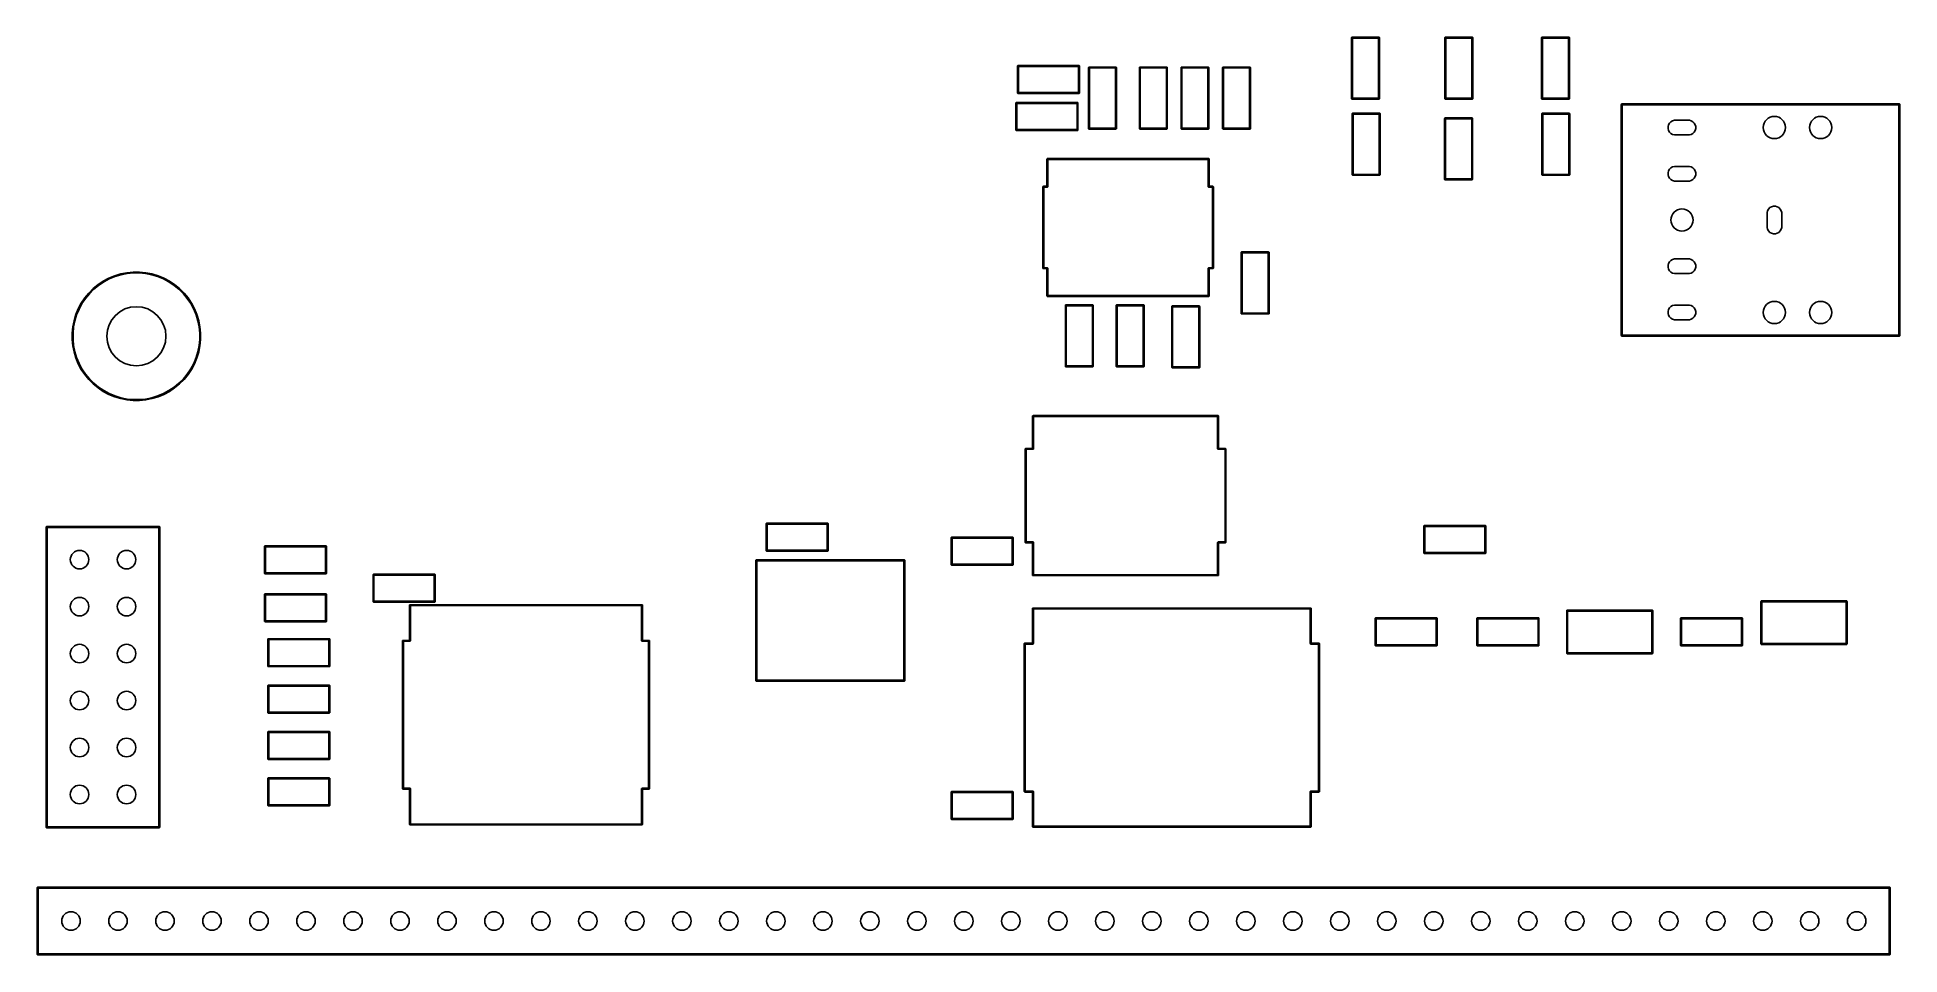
# Model space of a CAD drawing. Extents: x 2.37 to 6.33, y -6.49 to -4.54.
import ezdxf

# ---------------------------------------------------------------- set-up
doc = ezdxf.new("R2010")
doc.units = 0
doc.header["$MEASUREMENT"] = 0
doc.layers.add('BLACK', color=7, linetype='CONTINUOUS')

msp = doc.modelspace()

# ---------------------------------------------------------------- linework, layer by layer
at = {"layer": 'BLACK', "linetype": 'CONTINUOUS'}
for p, q in [((5.1657, -4.5369), (5.1658, -4.5365)), ((5.1657, -4.6668), (5.1657, -4.5369)), ((5.1658, -4.5365), (5.1663, -4.536)), ((5.1663, -4.536), (5.1667, -4.5359)), ((5.1667, -4.5359), (5.2242, -4.5359)), ((5.1677, -4.5379), (5.1677, -4.6658)), ((5.2232, -4.5379), (5.1677, -4.5379)), ((5.2232, -4.6658), (5.2232, -4.5379)), ((5.2242, -4.5359), (5.2246, -4.536)), ((5.2246, -4.536), (5.2251, -4.5365)), ((5.2251, -4.5365), (5.2252, -4.5369)), ((5.2252, -4.5369), (5.2252, -4.6668)), ((5.3646, -4.5365), (5.3652, -4.536)), ((5.3646, -4.5369), (5.3646, -4.5365)), ((5.3646, -4.6668), (5.3646, -4.5369)), ((5.3652, -4.536), (5.3655, -4.5359)), ((5.3655, -4.5359), (5.423, -4.5359)), ((5.3665, -4.5379), (5.3665, -4.6658)), ((5.422, -4.5379), (5.3665, -4.5379)), ((5.422, -4.6658), (5.422, -4.5379)), ((5.423, -4.5359), (5.4234, -4.536)), ((5.4234, -4.536), (5.4239, -4.5365)), ((5.4239, -4.5365), (5.424, -4.5369)), ((5.424, -4.5369), (5.424, -4.6668)), ((5.5703, -4.5365), (5.5709, -4.536)), ((5.5703, -4.5369), (5.5703, -4.5365)), ((5.5703, -4.6668), (5.5703, -4.5369)), ((5.5709, -4.536), (5.5712, -4.5359)), ((5.5712, -4.5359), (5.6287, -4.5359)), ((5.5722, -4.5379), (5.5722, -4.6658)), ((5.6277, -4.5379), (5.5722, -4.5379)), ((5.6277, -4.6658), (5.6277, -4.5379)), ((5.6287, -4.5359), (5.6291, -4.536)), ((5.6291, -4.536), (5.6296, -4.5365)), ((5.6296, -4.5365), (5.6297, -4.5369)), ((5.6297, -4.5369), (5.6297, -4.6668)), ((4.4552, -4.5972), (4.4553, -4.5969)), ((4.4552, -4.6547), (4.4552, -4.5972)), ((4.4553, -4.5969), (4.4558, -4.5963)), ((4.4558, -4.5963), (4.4562, -4.5963)), ((4.4562, -4.5963), (4.5861, -4.5963)), ((4.5861, -4.5963), (4.5865, -4.5963)), ((4.5865, -4.5963), (4.587, -4.5969)), ((4.587, -4.5969), (4.5871, -4.5972)), ((4.5871, -4.5972), (4.5871, -4.6547)), ((4.4572, -4.5982), (4.4572, -4.6537)), ((4.5851, -4.5982), (4.4572, -4.5982)), ((4.5851, -4.6537), (4.5851, -4.5982)), ((4.6061, -4.6004), (4.6062, -4.6)), ((4.6061, -4.7303), (4.6061, -4.6004)), ((4.6062, -4.6), (4.6067, -4.5995)), ((4.6067, -4.5995), (4.6071, -4.5994)), ((4.6071, -4.5994), (4.6646, -4.5994)), ((4.6081, -4.6014), (4.6081, -4.7293)), ((4.6636, -4.6014), (4.6081, -4.6014)), ((4.6636, -4.7293), (4.6636, -4.6014)), ((4.6646, -4.5994), (4.6649, -4.5995)), ((4.6649, -4.5995), (4.6655, -4.6)), ((4.6655, -4.6), (4.6656, -4.6004)), ((4.6656, -4.6004), (4.6656, -4.7303)), ((4.7144, -4.6), (4.715, -4.5995)), ((4.7144, -4.6004), (4.7144, -4.6)), ((4.7144, -4.7303), (4.7144, -4.6004)), ((4.715, -4.5995), (4.7154, -4.5994)), ((4.7154, -4.5994), (4.7728, -4.5994)), ((4.7163, -4.6014), (4.7163, -4.7293)), ((4.7719, -4.6014), (4.7163, -4.6014)), ((4.7719, -4.7293), (4.7719, -4.6014)), ((4.7728, -4.5994), (4.7732, -4.5995)), ((4.7732, -4.5995), (4.7737, -4.6)), ((4.7737, -4.6), (4.7738, -4.6004)), ((4.7738, -4.6004), (4.7738, -4.7303)), ((4.803, -4.6), (4.8036, -4.5995)), ((4.803, -4.6004), (4.803, -4.6)), ((4.803, -4.7303), (4.803, -4.6004)), ((4.8036, -4.5995), (4.8039, -4.5994)), ((4.8039, -4.5994), (4.8614, -4.5994)), ((4.8049, -4.6014), (4.8049, -4.7293)), ((4.8604, -4.6014), (4.8049, -4.6014)), ((4.8604, -4.7293), (4.8604, -4.6014)), ((4.8614, -4.5994), (4.8618, -4.5995)), ((4.8618, -4.5995), (4.8623, -4.6)), ((4.8623, -4.6), (4.8624, -4.6004)), ((4.8624, -4.6004), (4.8624, -4.7303)), ((4.8915, -4.6004), (4.8916, -4.6)), ((4.8915, -4.7303), (4.8915, -4.6004)), ((4.8916, -4.6), (4.8921, -4.5995)), ((4.8921, -4.5995), (4.8925, -4.5994)), ((4.8925, -4.5994), (4.95, -4.5994)), ((4.8935, -4.6014), (4.8935, -4.7293)), ((4.949, -4.6014), (4.8935, -4.6014)), ((4.949, -4.7293), (4.949, -4.6014)), ((4.95, -4.5994), (4.9504, -4.5995)), ((4.9504, -4.5995), (4.9509, -4.6)), ((4.9509, -4.6), (4.951, -4.6004)), ((4.951, -4.6004), (4.951, -4.7303)), ((4.4518, -4.6756), (4.4524, -4.6751)), ((4.4518, -4.676), (4.4518, -4.6756)), ((4.4518, -4.7335), (4.4518, -4.676)), ((4.4524, -4.6751), (4.4528, -4.675)), ((4.4528, -4.675), (4.5827, -4.675)), ((4.4553, -4.6551), (4.4552, -4.6547)), ((4.4558, -4.6556), (4.4553, -4.6551)), ((4.4562, -4.6557), (4.4558, -4.6556)), ((4.5861, -4.6557), (4.4562, -4.6557)), ((4.4572, -4.6537), (4.5851, -4.6537)), ((4.5827, -4.675), (4.5831, -4.6751)), ((4.5831, -4.6751), (4.5836, -4.6756)), ((4.5836, -4.6756), (4.5837, -4.676)), ((4.5837, -4.676), (4.5837, -4.7335)), ((4.5865, -4.6556), (4.5861, -4.6557)), ((4.587, -4.6551), (4.5865, -4.6556)), ((4.5871, -4.6547), (4.587, -4.6551)), ((5.1658, -4.6672), (5.1657, -4.6668)), ((5.1663, -4.6677), (5.1658, -4.6672)), ((5.1667, -4.6678), (5.1663, -4.6677)), ((5.2242, -4.6678), (5.1667, -4.6678)), ((5.1677, -4.6658), (5.2232, -4.6658)), ((5.2246, -4.6677), (5.2242, -4.6678)), ((5.2251, -4.6672), (5.2246, -4.6677)), ((5.2252, -4.6668), (5.2251, -4.6672)), ((5.3646, -4.6672), (5.3646, -4.6668)), ((5.3652, -4.6677), (5.3646, -4.6672)), ((5.3655, -4.6678), (5.3652, -4.6677)), ((5.423, -4.6678), (5.3655, -4.6678)), ((5.3665, -4.6658), (5.422, -4.6658)), ((5.4234, -4.6677), (5.423, -4.6678)), ((5.4239, -4.6672), (5.4234, -4.6677)), ((5.424, -4.6668), (5.4239, -4.6672)), ((5.5703, -4.6672), (5.5703, -4.6668)), ((5.5709, -4.6677), (5.5703, -4.6672)), ((5.5712, -4.6678), (5.5709, -4.6677)), ((5.6287, -4.6678), (5.5712, -4.6678)), ((5.5722, -4.6658), (5.6277, -4.6658)), ((5.6291, -4.6677), (5.6287, -4.6678)), ((5.6296, -4.6672), (5.6291, -4.6677)), ((5.6297, -4.6668), (5.6296, -4.6672)), ((4.4537, -4.677), (4.4537, -4.7325)), ((4.5817, -4.677), (4.4537, -4.677)), ((4.5817, -4.7325), (4.5817, -4.677)), ((5.1671, -4.6988), (5.1672, -4.6984)), ((5.1671, -4.8287), (5.1671, -4.6988)), ((5.1672, -4.6984), (5.1677, -4.6979)), ((5.1677, -4.6979), (5.1681, -4.6978)), ((5.1681, -4.6978), (5.2256, -4.6978)), ((5.1691, -4.6998), (5.1691, -4.8278)), ((5.2246, -4.6998), (5.1691, -4.6998)), ((5.2246, -4.8278), (5.2246, -4.6998)), ((5.2256, -4.6978), (5.226, -4.6979)), ((5.226, -4.6979), (5.2265, -4.6984)), ((5.2265, -4.6984), (5.2266, -4.6988)), ((5.2266, -4.6988), (5.2266, -4.8287)), ((5.364, -4.7087), (5.3641, -4.7083)), ((5.364, -4.8386), (5.364, -4.7087)), ((5.3641, -4.7083), (5.3646, -4.7078)), ((5.3646, -4.7078), (5.365, -4.7077)), ((5.365, -4.7077), (5.4224, -4.7077)), ((5.3659, -4.7096), (5.3659, -4.8376)), ((5.4215, -4.7096), (5.3659, -4.7096)), ((5.4215, -4.8376), (5.4215, -4.7096)), ((5.4224, -4.7077), (5.4228, -4.7078)), ((5.4228, -4.7078), (5.4234, -4.7083)), ((5.4234, -4.7083), (5.4234, -4.7087)), ((5.4234, -4.7087), (5.4234, -4.8386)), ((5.5707, -4.6984), (5.5713, -4.6979)), ((5.5707, -4.6988), (5.5707, -4.6984)), ((5.5707, -4.8287), (5.5707, -4.6988)), ((5.5713, -4.6979), (5.5717, -4.6978)), ((5.5717, -4.6978), (5.6291, -4.6978)), ((5.5726, -4.6998), (5.5726, -4.8278)), ((5.6281, -4.6998), (5.5726, -4.6998)), ((5.6281, -4.8278), (5.6281, -4.6998)), ((5.6291, -4.6978), (5.6295, -4.6979)), ((5.6295, -4.6979), (5.63, -4.6984)), ((5.63, -4.6984), (5.6301, -4.6988)), ((5.6301, -4.6988), (5.6301, -4.8287)), ((5.7399, -4.6789), (5.74, -4.6786)), ((5.7399, -5.1711), (5.7399, -4.6789)), ((5.74, -4.6786), (5.7405, -4.678)), ((5.7405, -4.678), (5.7409, -4.678)), ((5.7409, -4.678), (6.3315, -4.678)), ((5.7419, -4.6799), (5.7419, -5.1701)), ((6.3305, -4.6799), (5.7419, -4.6799)), ((5.8426, -4.7186), (5.8455, -4.7157)), ((5.8455, -4.7157), (5.8491, -4.7136)), ((5.8491, -4.7136), (5.853, -4.7125)), ((5.853, -4.7125), (5.8551, -4.7124)), ((5.8551, -4.7124), (5.8826, -4.7124)), ((5.8826, -4.7124), (5.8847, -4.7125)), ((5.8847, -4.7125), (5.8887, -4.7136)), ((5.8887, -4.7136), (5.8922, -4.7157)), ((5.8922, -4.7157), (5.8951, -4.7186)), ((6.3305, -5.1701), (6.3305, -4.6799)), ((6.3315, -4.678), (6.3318, -4.678)), ((6.3318, -4.678), (6.3324, -4.6786)), ((6.3324, -4.6786), (6.3324, -4.6789)), ((6.3324, -4.6789), (6.3324, -5.1711)), ((4.4518, -4.7338), (4.4518, -4.7335)), ((4.4524, -4.7344), (4.4518, -4.7338)), ((4.4528, -4.7344), (4.4524, -4.7344)), ((4.5827, -4.7344), (4.4528, -4.7344)), ((4.4537, -4.7325), (4.5817, -4.7325)), ((4.5831, -4.7344), (4.5827, -4.7344)), ((4.5836, -4.7338), (4.5831, -4.7344)), ((4.5837, -4.7335), (4.5836, -4.7338)), ((4.6062, -4.7307), (4.6061, -4.7303)), ((4.6067, -4.7312), (4.6062, -4.7307)), ((4.6071, -4.7313), (4.6067, -4.7312)), ((4.6646, -4.7313), (4.6071, -4.7313)), ((4.6081, -4.7293), (4.6636, -4.7293)), ((4.6649, -4.7312), (4.6646, -4.7313)), ((4.6655, -4.7307), (4.6649, -4.7312)), ((4.6656, -4.7303), (4.6655, -4.7307)), ((4.7144, -4.7307), (4.7144, -4.7303)), ((4.715, -4.7312), (4.7144, -4.7307)), ((4.7154, -4.7313), (4.715, -4.7312)), ((4.7728, -4.7313), (4.7154, -4.7313)), ((4.7163, -4.7293), (4.7719, -4.7293)), ((4.7732, -4.7312), (4.7728, -4.7313)), ((4.7737, -4.7307), (4.7732, -4.7312)), ((4.7738, -4.7303), (4.7737, -4.7307)), ((4.803, -4.7307), (4.803, -4.7303)), ((4.8036, -4.7312), (4.803, -4.7307)), ((4.8039, -4.7313), (4.8036, -4.7312)), ((4.8614, -4.7313), (4.8039, -4.7313)), ((4.8049, -4.7293), (4.8604, -4.7293)), ((4.8618, -4.7312), (4.8614, -4.7313)), ((4.8623, -4.7307), (4.8618, -4.7312)), ((4.8624, -4.7303), (4.8623, -4.7307)), ((4.8916, -4.7307), (4.8915, -4.7303)), ((4.8921, -4.7312), (4.8916, -4.7307)), ((4.8925, -4.7313), (4.8921, -4.7312)), ((4.95, -4.7313), (4.8925, -4.7313)), ((4.8935, -4.7293), (4.949, -4.7293)), ((4.9504, -4.7312), (4.95, -4.7313)), ((4.9509, -4.7307), (4.9504, -4.7312)), ((4.951, -4.7303), (4.9509, -4.7307)), ((5.8395, -4.7261), (5.8405, -4.7221)), ((5.8395, -4.7302), (5.8395, -4.7261)), ((5.8405, -4.7342), (5.8395, -4.7302)), ((5.8405, -4.7221), (5.8426, -4.7186)), ((5.8426, -4.7377), (5.8405, -4.7342)), ((5.8455, -4.7406), (5.8426, -4.7377)), ((5.8491, -4.7427), (5.8455, -4.7406)), ((5.853, -4.7438), (5.8491, -4.7427)), ((5.8551, -4.7439), (5.853, -4.7438)), ((5.8826, -4.7439), (5.8551, -4.7439)), ((5.8847, -4.7438), (5.8826, -4.7439)), ((5.8887, -4.7427), (5.8847, -4.7438)), ((5.8922, -4.7406), (5.8887, -4.7427)), ((5.8951, -4.7377), (5.8922, -4.7406)), ((5.8951, -4.7186), (5.8972, -4.7221)), ((5.8972, -4.7342), (5.8951, -4.7377)), ((5.8972, -4.7221), (5.8983, -4.7261)), ((5.8983, -4.7302), (5.8972, -4.7342)), ((5.8983, -4.7261), (5.8983, -4.7302)), ((4.5178, -4.7953), (4.5179, -4.7949)), ((4.5178, -4.8533), (4.5178, -4.7953)), ((4.5179, -4.7949), (4.5184, -4.7944)), ((4.5184, -4.7944), (4.5188, -4.7943)), ((4.5188, -4.7943), (4.8621, -4.7943)), ((4.8621, -4.7943), (4.8625, -4.7944)), ((4.8625, -4.7944), (4.863, -4.7949)), ((4.863, -4.7949), (4.8631, -4.7953)), ((4.8631, -4.7953), (4.8631, -4.8533)), ((4.5198, -4.7963), (4.5198, -4.8543)), ((4.8611, -4.7963), (4.5198, -4.7963)), ((4.8611, -4.8543), (4.8611, -4.7963)), ((5.1672, -4.8291), (5.1671, -4.8287)), ((5.1677, -4.8296), (5.1672, -4.8291)), ((5.1681, -4.8297), (5.1677, -4.8296)), ((5.2256, -4.8297), (5.1681, -4.8297)), ((5.1691, -4.8278), (5.2246, -4.8278)), ((5.226, -4.8296), (5.2256, -4.8297)), ((5.2265, -4.8291), (5.226, -4.8296)), ((5.2266, -4.8287), (5.2265, -4.8291)), ((5.5707, -4.8291), (5.5707, -4.8287)), ((5.5713, -4.8296), (5.5707, -4.8291)), ((5.5717, -4.8297), (5.5713, -4.8296)), ((5.6291, -4.8297), (5.5717, -4.8297)), ((5.5726, -4.8278), (5.6281, -4.8278)), ((5.6295, -4.8296), (5.6291, -4.8297)), ((5.63, -4.8291), (5.6295, -4.8296)), ((5.6301, -4.8287), (5.63, -4.8291)), ((5.8395, -4.8245), (5.8405, -4.8205)), ((5.8395, -4.8286), (5.8395, -4.8245)), ((5.8405, -4.8326), (5.8395, -4.8286)), ((5.8405, -4.8205), (5.8426, -4.817)), ((5.8426, -4.8362), (5.8405, -4.8326)), ((5.8426, -4.817), (5.8455, -4.8141)), ((5.8455, -4.8141), (5.8491, -4.812)), ((5.8491, -4.812), (5.853, -4.811)), ((5.853, -4.811), (5.8551, -4.8108)), ((5.8551, -4.8108), (5.8826, -4.8108)), ((5.8826, -4.8108), (5.8847, -4.811)), ((5.8847, -4.811), (5.8887, -4.812)), ((5.8887, -4.812), (5.8922, -4.8141)), ((5.8922, -4.8141), (5.8951, -4.817)), ((5.8951, -4.817), (5.8972, -4.8205)), ((5.8972, -4.8326), (5.8951, -4.8362)), ((5.8972, -4.8205), (5.8983, -4.8245)), ((5.8983, -4.8286), (5.8972, -4.8326)), ((5.8983, -4.8245), (5.8983, -4.8286)), ((4.5092, -4.854), (4.5098, -4.8534)), ((4.5092, -4.8543), (4.5092, -4.854)), ((4.5092, -5.0276), (4.5092, -4.8543)), ((4.5098, -4.8534), (4.5101, -4.8533)), ((4.5101, -4.8533), (4.5178, -4.8533)), ((4.5188, -4.8553), (4.5111, -4.8553)), ((4.5111, -4.8553), (4.5111, -5.0266)), ((4.5192, -4.8552), (4.5188, -4.8553)), ((4.5197, -4.8547), (4.5192, -4.8552)), ((4.5198, -4.8543), (4.5197, -4.8547)), ((4.8612, -4.8547), (4.8611, -4.8543)), ((4.8617, -4.8552), (4.8612, -4.8547)), ((4.8621, -4.8553), (4.8617, -4.8552)), ((4.8698, -4.8553), (4.8621, -4.8553)), ((4.8631, -4.8533), (4.8708, -4.8533)), ((4.8698, -5.0266), (4.8698, -4.8553)), ((4.8708, -4.8533), (4.8711, -4.8534)), ((4.8711, -4.8534), (4.8717, -4.854)), ((4.8717, -4.854), (4.8718, -4.8543)), ((4.8718, -4.8543), (4.8718, -5.0276)), ((5.3641, -4.839), (5.364, -4.8386)), ((5.3646, -4.8395), (5.3641, -4.839)), ((5.365, -4.8396), (5.3646, -4.8395)), ((5.4224, -4.8396), (5.365, -4.8396)), ((5.3659, -4.8376), (5.4215, -4.8376)), ((5.4228, -4.8395), (5.4224, -4.8396)), ((5.4234, -4.839), (5.4228, -4.8395)), ((5.4234, -4.8386), (5.4234, -4.839)), ((5.8455, -4.8391), (5.8426, -4.8362)), ((5.8491, -4.8411), (5.8455, -4.8391)), ((5.853, -4.8422), (5.8491, -4.8411)), ((5.8551, -4.8423), (5.853, -4.8422)), ((5.8826, -4.8423), (5.8551, -4.8423)), ((5.8847, -4.8422), (5.8826, -4.8423)), ((5.8887, -4.8411), (5.8847, -4.8422)), ((5.8922, -4.8391), (5.8887, -4.8411)), ((5.8951, -4.8362), (5.8922, -4.8391)), ((6.05, -4.9112), (6.0501, -4.9092)), ((6.05, -4.9388), (6.05, -4.9112)), ((6.0501, -4.9092), (6.0512, -4.9052)), ((6.0512, -4.9052), (6.0532, -4.9016)), ((6.0532, -4.9016), (6.0561, -4.8987)), ((6.0561, -4.8987), (6.0597, -4.8967)), ((6.0597, -4.8967), (6.0637, -4.8956)), ((6.0637, -4.8956), (6.0678, -4.8956)), ((6.0678, -4.8956), (6.0717, -4.8967)), ((6.0717, -4.8967), (6.0753, -4.8987)), ((6.0753, -4.8987), (6.0782, -4.9016)), ((6.0782, -4.9016), (6.0803, -4.9052)), ((6.0803, -4.9052), (6.0813, -4.9092)), ((6.0813, -4.9092), (6.0815, -4.9112)), ((6.0815, -4.9112), (6.0815, -4.9388)), ((6.0501, -4.9408), (6.05, -4.9388)), ((6.0512, -4.9448), (6.0501, -4.9408)), ((6.0532, -4.9484), (6.0512, -4.9448)), ((6.0561, -4.9513), (6.0532, -4.9484)), ((6.0597, -4.9533), (6.0561, -4.9513)), ((6.0637, -4.9544), (6.0597, -4.9533)), ((6.0717, -4.9533), (6.0678, -4.9544)), ((6.0753, -4.9513), (6.0717, -4.9533)), ((6.0782, -4.9484), (6.0753, -4.9513)), ((6.0803, -4.9448), (6.0782, -4.9484)), ((6.0813, -4.9408), (6.0803, -4.9448)), ((6.0815, -4.9388), (6.0813, -4.9408)), ((4.9309, -4.9941), (4.931, -4.9937)), ((4.931, -4.9937), (4.9315, -4.9932)), ((4.9315, -4.9932), (4.9319, -4.9931)), ((4.9319, -4.9931), (4.9894, -4.9931)), ((4.9894, -4.9931), (4.9897, -4.9932)), ((4.9897, -4.9932), (4.9903, -4.9937)), ((4.9903, -4.9937), (4.9904, -4.9941)), ((6.0678, -4.9544), (6.0637, -4.9544)), ((4.5092, -5.0279), (4.5092, -5.0276)), ((4.5098, -5.0285), (4.5092, -5.0279)), ((4.5101, -5.0285), (4.5098, -5.0285)), ((4.5178, -5.0285), (4.5101, -5.0285)), ((4.5111, -5.0266), (4.5188, -5.0266)), ((4.5178, -5.0866), (4.5178, -5.0285)), ((4.5188, -5.0266), (4.5192, -5.0266)), ((4.5192, -5.0266), (4.5197, -5.0272)), ((4.5197, -5.0272), (4.5198, -5.0276)), ((4.5198, -5.0276), (4.5198, -5.0856)), ((4.8611, -5.0276), (4.8612, -5.0272)), ((4.8611, -5.0856), (4.8611, -5.0276)), ((4.8612, -5.0272), (4.8617, -5.0266)), ((4.8617, -5.0266), (4.8621, -5.0266)), ((4.8621, -5.0266), (4.8698, -5.0266)), ((4.8708, -5.0285), (4.8631, -5.0285)), ((4.8631, -5.0285), (4.8631, -5.0866)), ((4.8711, -5.0285), (4.8708, -5.0285)), ((4.8717, -5.0279), (4.8711, -5.0285)), ((4.8718, -5.0276), (4.8717, -5.0279)), ((4.9309, -5.124), (4.9309, -4.9941)), ((4.9329, -4.9951), (4.9329, -5.123)), ((4.9884, -4.9951), (4.9329, -4.9951)), ((4.9884, -5.123), (4.9884, -4.9951)), ((4.9904, -4.9941), (4.9904, -5.124)), ((5.8395, -5.0214), (5.8405, -5.0174)), ((5.8395, -5.0255), (5.8395, -5.0214)), ((5.8405, -5.0295), (5.8395, -5.0255)), ((5.8405, -5.0174), (5.8426, -5.0138)), ((5.8426, -5.033), (5.8405, -5.0295)), ((5.8426, -5.0138), (5.8455, -5.0109)), ((5.8455, -5.0359), (5.8426, -5.033)), ((5.8455, -5.0109), (5.8491, -5.0089)), ((5.8491, -5.0089), (5.853, -5.0078)), ((5.853, -5.0078), (5.8551, -5.0077)), ((5.8551, -5.0077), (5.8826, -5.0077)), ((5.8826, -5.0077), (5.8847, -5.0078)), ((5.8847, -5.0078), (5.8887, -5.0089)), ((5.8887, -5.0089), (5.8922, -5.0109)), ((5.8922, -5.0109), (5.8951, -5.0138)), ((5.8951, -5.033), (5.8922, -5.0359)), ((5.8951, -5.0138), (5.8972, -5.0174)), ((5.8972, -5.0295), (5.8951, -5.033)), ((5.8972, -5.0174), (5.8983, -5.0214)), ((5.8983, -5.0255), (5.8972, -5.0295)), ((5.8983, -5.0214), (5.8983, -5.0255)), ((2.4786, -5.0806), (2.4881, -5.0711)), ((2.4893, -5.0725), (2.48, -5.0819)), ((2.4881, -5.0711), (2.4985, -5.0626)), ((2.4996, -5.0641), (2.4893, -5.0725)), ((2.4985, -5.0626), (2.5097, -5.0552)), ((2.5106, -5.0567), (2.4996, -5.0641)), ((2.5097, -5.0552), (2.5215, -5.0488)), ((2.5223, -5.0505), (2.5106, -5.0567)), ((2.5215, -5.0488), (2.5339, -5.0437)), ((2.5345, -5.0454), (2.5223, -5.0505)), ((2.5339, -5.0437), (2.5468, -5.0398)), ((2.5472, -5.0416), (2.5345, -5.0454)), ((2.5468, -5.0398), (2.5599, -5.0372)), ((2.5602, -5.039), (2.5472, -5.0416)), ((2.5599, -5.0372), (2.5733, -5.0359)), ((2.5734, -5.0377), (2.5602, -5.039)), ((2.5733, -5.0359), (2.5867, -5.0359)), ((2.5866, -5.0377), (2.5734, -5.0377)), ((2.5998, -5.039), (2.5866, -5.0377)), ((2.5867, -5.0359), (2.6001, -5.0372)), ((2.6128, -5.0416), (2.5998, -5.039)), ((2.6001, -5.0372), (2.6132, -5.0398)), ((2.6255, -5.0454), (2.6128, -5.0416)), ((2.6132, -5.0398), (2.6261, -5.0437)), ((2.6377, -5.0505), (2.6255, -5.0454)), ((2.6261, -5.0437), (2.6385, -5.0488)), ((2.6494, -5.0567), (2.6377, -5.0505)), ((2.6385, -5.0488), (2.6503, -5.0552)), ((2.6604, -5.0641), (2.6494, -5.0567)), ((2.6503, -5.0552), (2.6615, -5.0626)), ((2.6707, -5.0725), (2.6604, -5.0641)), ((2.6615, -5.0626), (2.6719, -5.0711)), ((2.68, -5.0819), (2.6707, -5.0725)), ((2.6719, -5.0711), (2.6814, -5.0806)), ((5.8491, -5.038), (5.8455, -5.0359)), ((5.853, -5.039), (5.8491, -5.038)), ((5.8551, -5.0392), (5.853, -5.039)), ((5.8826, -5.0392), (5.8551, -5.0392)), ((5.8847, -5.039), (5.8826, -5.0392)), ((5.8887, -5.038), (5.8847, -5.039)), ((5.8922, -5.0359), (5.8887, -5.038)), ((2.4563, -5.114), (2.4627, -5.1022)), ((2.4642, -5.1031), (2.458, -5.1148)), ((2.4627, -5.1022), (2.4701, -5.091)), ((2.4716, -5.0921), (2.4642, -5.1031)), ((2.4701, -5.091), (2.4786, -5.0806)), ((2.48, -5.0819), (2.4716, -5.0921)), ((2.6884, -5.0921), (2.68, -5.0819)), ((2.6814, -5.0806), (2.6899, -5.091)), ((2.6958, -5.1031), (2.6884, -5.0921)), ((2.6899, -5.091), (2.6973, -5.1022)), ((2.702, -5.1148), (2.6958, -5.1031)), ((2.6973, -5.1022), (2.7037, -5.114)), ((4.5179, -5.087), (4.5178, -5.0866)), ((4.5184, -5.0875), (4.5179, -5.087)), ((4.5188, -5.0876), (4.5184, -5.0875)), ((4.8621, -5.0876), (4.5188, -5.0876)), ((4.5198, -5.0856), (4.8611, -5.0856)), ((4.5569, -5.1068), (4.557, -5.1064)), ((4.5569, -5.2367), (4.5569, -5.1068)), ((4.557, -5.1064), (4.5575, -5.1059)), ((4.5575, -5.1059), (4.5579, -5.1058)), ((4.5579, -5.1058), (4.6154, -5.1058)), ((4.5589, -5.1078), (4.5589, -5.2357)), ((4.6144, -5.1078), (4.5589, -5.1078)), ((4.6144, -5.2357), (4.6144, -5.1078)), ((4.6154, -5.1058), (4.6157, -5.1059)), ((4.6157, -5.1059), (4.6163, -5.1064)), ((4.6163, -5.1064), (4.6163, -5.1068)), ((4.6163, -5.1068), (4.6163, -5.2367)), ((4.6652, -5.1064), (4.6658, -5.1059)), ((4.6652, -5.1068), (4.6652, -5.1064)), ((4.6652, -5.2367), (4.6652, -5.1068)), ((4.6658, -5.1059), (4.6661, -5.1058)), ((4.6661, -5.1058), (4.7236, -5.1058)), ((4.6671, -5.1078), (4.6671, -5.2357)), ((4.7226, -5.1078), (4.6671, -5.1078)), ((4.7226, -5.2357), (4.7226, -5.1078)), ((4.7236, -5.1058), (4.724, -5.1059)), ((4.724, -5.1059), (4.7245, -5.1064)), ((4.7245, -5.1064), (4.7246, -5.1068)), ((4.7246, -5.1068), (4.7246, -5.2367)), ((4.7833, -5.1084), (4.7839, -5.1079)), ((4.7833, -5.1088), (4.7833, -5.1084)), ((4.7833, -5.2387), (4.7833, -5.1088)), ((4.7839, -5.1079), (4.7843, -5.1078)), ((4.7843, -5.1078), (4.8417, -5.1078)), ((4.7852, -5.1097), (4.7852, -5.2377)), ((4.8407, -5.1097), (4.7852, -5.1097)), ((4.8407, -5.2377), (4.8407, -5.1097)), ((4.8417, -5.1078), (4.8421, -5.1079)), ((4.8421, -5.1079), (4.8426, -5.1084)), ((4.8426, -5.1084), (4.8427, -5.1088)), ((4.8427, -5.1088), (4.8427, -5.2387)), ((4.8625, -5.0875), (4.8621, -5.0876)), ((4.863, -5.087), (4.8625, -5.0875)), ((4.8631, -5.0866), (4.863, -5.087)), ((5.8405, -5.1158), (5.8426, -5.1123)), ((5.8426, -5.1123), (5.8455, -5.1094)), ((5.8455, -5.1094), (5.8491, -5.1073)), ((5.8491, -5.1073), (5.853, -5.1062)), ((5.853, -5.1062), (5.8551, -5.1061)), ((5.8551, -5.1061), (5.8826, -5.1061)), ((5.8826, -5.1061), (5.8847, -5.1062)), ((5.8847, -5.1062), (5.8887, -5.1073)), ((5.8887, -5.1073), (5.8922, -5.1094)), ((5.8922, -5.1094), (5.8951, -5.1123)), ((5.8951, -5.1123), (5.8972, -5.1158)), ((2.4447, -5.1524), (2.4473, -5.1393)), ((2.449, -5.1397), (2.4465, -5.1527)), ((2.4473, -5.1393), (2.4512, -5.1264)), ((2.4529, -5.127), (2.449, -5.1397)), ((2.4512, -5.1264), (2.4563, -5.114)), ((2.458, -5.1148), (2.4529, -5.127)), ((2.7071, -5.127), (2.702, -5.1148)), ((2.7037, -5.114), (2.7088, -5.1264)), ((2.711, -5.1397), (2.7071, -5.127)), ((2.7088, -5.1264), (2.7127, -5.1393)), ((2.7135, -5.1527), (2.711, -5.1397)), ((2.7127, -5.1393), (2.7153, -5.1524)), ((4.931, -5.1244), (4.9309, -5.124)), ((4.9315, -5.1249), (4.931, -5.1244)), ((4.9319, -5.125), (4.9315, -5.1249)), ((4.9894, -5.125), (4.9319, -5.125)), ((4.9329, -5.123), (4.9884, -5.123)), ((4.9897, -5.1249), (4.9894, -5.125)), ((4.9903, -5.1244), (4.9897, -5.1249)), ((4.9904, -5.124), (4.9903, -5.1244)), ((5.8395, -5.1198), (5.8405, -5.1158)), ((5.8395, -5.1239), (5.8395, -5.1198)), ((5.8405, -5.1279), (5.8395, -5.1239)), ((5.8426, -5.1314), (5.8405, -5.1279)), ((5.8455, -5.1343), (5.8426, -5.1314)), ((5.8491, -5.1364), (5.8455, -5.1343)), ((5.853, -5.1375), (5.8491, -5.1364)), ((5.8551, -5.1376), (5.853, -5.1375)), ((5.8826, -5.1376), (5.8551, -5.1376)), ((5.8847, -5.1375), (5.8826, -5.1376)), ((5.8887, -5.1364), (5.8847, -5.1375)), ((5.8922, -5.1343), (5.8887, -5.1364)), ((5.8951, -5.1314), (5.8922, -5.1343)), ((5.8972, -5.1279), (5.8951, -5.1314)), ((5.8972, -5.1158), (5.8983, -5.1198)), ((5.8983, -5.1239), (5.8972, -5.1279)), ((5.8983, -5.1198), (5.8983, -5.1239)), ((2.4434, -5.1658), (2.4447, -5.1524)), ((2.4434, -5.1659), (2.4434, -5.1658)), ((2.4434, -5.1792), (2.4434, -5.1659)), ((2.4447, -5.1926), (2.4434, -5.1792)), ((2.4465, -5.1527), (2.4452, -5.1659)), ((2.4452, -5.1659), (2.4452, -5.1791)), ((2.4452, -5.1791), (2.4465, -5.1923)), ((2.7148, -5.1659), (2.7135, -5.1527)), ((2.7135, -5.1923), (2.7148, -5.1791)), ((2.7148, -5.1791), (2.7148, -5.1659)), ((2.7153, -5.1524), (2.7166, -5.1658)), ((2.7166, -5.1792), (2.7153, -5.1926)), ((2.7166, -5.1658), (2.7166, -5.1792)), ((5.74, -5.1714), (5.7399, -5.1711)), ((5.7405, -5.172), (5.74, -5.1714)), ((5.7409, -5.172), (5.7405, -5.172)), ((6.3315, -5.172), (5.7409, -5.172)), ((5.7419, -5.1701), (6.3305, -5.1701)), ((6.3318, -5.172), (6.3315, -5.172)), ((6.3324, -5.1714), (6.3318, -5.172)), ((6.3324, -5.1711), (6.3324, -5.1714)), ((2.4473, -5.2058), (2.4447, -5.1926)), ((2.4465, -5.1923), (2.449, -5.2053)), ((2.4512, -5.2186), (2.4473, -5.2058)), ((2.449, -5.2053), (2.4529, -5.218)), ((2.4563, -5.231), (2.4512, -5.2186)), ((2.4529, -5.218), (2.458, -5.2302)), ((2.4627, -5.2429), (2.4563, -5.231)), ((2.458, -5.2302), (2.4642, -5.2419)), ((2.6958, -5.2419), (2.702, -5.2302)), ((2.7037, -5.231), (2.6973, -5.2429)), ((2.702, -5.2302), (2.7071, -5.218)), ((2.7088, -5.2186), (2.7037, -5.231)), ((2.7071, -5.218), (2.711, -5.2053)), ((2.7127, -5.2058), (2.7088, -5.2186)), ((2.711, -5.2053), (2.7135, -5.1923)), ((2.7153, -5.1926), (2.7127, -5.2058)), ((2.4701, -5.254), (2.4627, -5.2429)), ((2.4642, -5.2419), (2.4716, -5.2529)), ((2.4786, -5.2644), (2.4701, -5.254)), ((2.4716, -5.2529), (2.48, -5.2632)), ((2.4881, -5.2739), (2.4786, -5.2644)), ((2.48, -5.2632), (2.4893, -5.2726)), ((2.6707, -5.2726), (2.68, -5.2632)), ((2.6814, -5.2644), (2.6719, -5.2739)), ((2.68, -5.2632), (2.6884, -5.2529)), ((2.6899, -5.254), (2.6814, -5.2644)), ((2.6884, -5.2529), (2.6958, -5.2419)), ((2.6973, -5.2429), (2.6899, -5.254)), ((4.557, -5.2371), (4.5569, -5.2367)), ((4.5575, -5.2376), (4.557, -5.2371)), ((4.5579, -5.2377), (4.5575, -5.2376)), ((4.6154, -5.2377), (4.5579, -5.2377)), ((4.5589, -5.2357), (4.6144, -5.2357)), ((4.6157, -5.2376), (4.6154, -5.2377)), ((4.6163, -5.2371), (4.6157, -5.2376)), ((4.6163, -5.2367), (4.6163, -5.2371)), ((4.6652, -5.2371), (4.6652, -5.2367)), ((4.6658, -5.2376), (4.6652, -5.2371)), ((4.6661, -5.2377), (4.6658, -5.2376)), ((4.7236, -5.2377), (4.6661, -5.2377)), ((4.6671, -5.2357), (4.7226, -5.2357)), ((4.724, -5.2376), (4.7236, -5.2377)), ((4.7245, -5.2371), (4.724, -5.2376)), ((4.7246, -5.2367), (4.7245, -5.2371)), ((4.7833, -5.2391), (4.7833, -5.2387)), ((4.7839, -5.2396), (4.7833, -5.2391)), ((4.7843, -5.2397), (4.7839, -5.2396)), ((4.8417, -5.2397), (4.7843, -5.2397)), ((4.7852, -5.2377), (4.8407, -5.2377)), ((4.8421, -5.2396), (4.8417, -5.2397)), ((4.8426, -5.2391), (4.8421, -5.2396)), ((4.8427, -5.2387), (4.8426, -5.2391)), ((2.4985, -5.2824), (2.4881, -5.2739)), ((2.4893, -5.2726), (2.4996, -5.281)), ((2.5097, -5.2899), (2.4985, -5.2824)), ((2.4996, -5.281), (2.5106, -5.2883)), ((2.5215, -5.2962), (2.5097, -5.2899)), ((2.5106, -5.2883), (2.5223, -5.2946)), ((2.5339, -5.3013), (2.5215, -5.2962)), ((2.5223, -5.2946), (2.5345, -5.2996)), ((2.5468, -5.3052), (2.5339, -5.3013)), ((2.5345, -5.2996), (2.5472, -5.3035)), ((2.5599, -5.3078), (2.5468, -5.3052)), ((2.5472, -5.3035), (2.5602, -5.3061)), ((2.5733, -5.3092), (2.5599, -5.3078)), ((2.5602, -5.3061), (2.5734, -5.3074)), ((2.5867, -5.3092), (2.5733, -5.3092)), ((2.5734, -5.3074), (2.5866, -5.3074)), ((2.5866, -5.3074), (2.5998, -5.3061)), ((2.6001, -5.3078), (2.5867, -5.3092)), ((2.5998, -5.3061), (2.6128, -5.3035)), ((2.6132, -5.3052), (2.6001, -5.3078)), ((2.6128, -5.3035), (2.6255, -5.2996)), ((2.6261, -5.3013), (2.6132, -5.3052)), ((2.6255, -5.2996), (2.6377, -5.2946)), ((2.6385, -5.2962), (2.6261, -5.3013)), ((2.6377, -5.2946), (2.6494, -5.2883)), ((2.6503, -5.2899), (2.6385, -5.2962)), ((2.6494, -5.2883), (2.6604, -5.281)), ((2.6615, -5.2824), (2.6503, -5.2899)), ((2.6604, -5.281), (2.6707, -5.2726)), ((2.6719, -5.2739), (2.6615, -5.2824)), ((4.4872, -5.3425), (4.4873, -5.3421)), ((4.4872, -5.4112), (4.4872, -5.3425)), ((4.4873, -5.3421), (4.4878, -5.3416)), ((4.4878, -5.3416), (4.4882, -5.3415)), ((4.4882, -5.3415), (4.8819, -5.3415)), ((4.4892, -5.3435), (4.4892, -5.4122)), ((4.8809, -5.3435), (4.4892, -5.3435)), ((4.8809, -5.4122), (4.8809, -5.3435)), ((4.8819, -5.3415), (4.8823, -5.3416)), ((4.8823, -5.3416), (4.8828, -5.3421)), ((4.8828, -5.3421), (4.8829, -5.3425)), ((4.8829, -5.3425), (4.8829, -5.4112)), ((4.4715, -5.4118), (4.4721, -5.4113)), ((4.4715, -5.4122), (4.4715, -5.4118)), ((4.4715, -5.6114), (4.4715, -5.4122)), ((4.4721, -5.4113), (4.4724, -5.4112)), ((4.4724, -5.4112), (4.4872, -5.4112)), ((4.4882, -5.4132), (4.4734, -5.4132)), ((4.4734, -5.4132), (4.4734, -5.6104)), ((4.4886, -5.4131), (4.4882, -5.4132)), ((4.4891, -5.4126), (4.4886, -5.4131)), ((4.4892, -5.4122), (4.4891, -5.4126)), ((4.881, -5.4126), (4.8809, -5.4122)), ((4.8815, -5.4131), (4.881, -5.4126)), ((4.8819, -5.4132), (4.8815, -5.4131)), ((4.8967, -5.4132), (4.8819, -5.4132)), ((4.8829, -5.4112), (4.8976, -5.4112)), ((4.8967, -5.6104), (4.8967, -5.4132)), ((4.8976, -5.4112), (4.898, -5.4113)), ((4.898, -5.4113), (4.8985, -5.4118)), ((4.8985, -5.4118), (4.8986, -5.4122)), ((4.8986, -5.4122), (4.8986, -5.6114)), ((2.388, -5.5783), (2.3881, -5.578)), ((2.388, -6.2177), (2.388, -5.5783)), ((2.3881, -5.578), (2.3886, -5.5774)), ((2.3886, -5.5774), (2.389, -5.5774)), ((2.389, -5.5774), (2.6287, -5.5774)), ((2.39, -5.5793), (2.39, -6.2167)), ((2.6278, -5.5793), (2.39, -5.5793)), ((2.6278, -6.2167), (2.6278, -5.5793)), ((2.6287, -5.5774), (2.6291, -5.5774)), ((2.6291, -5.5774), (2.6296, -5.578)), ((2.6296, -5.578), (2.6297, -5.5783)), ((2.6297, -5.5783), (2.6297, -6.2177)), ((3.9203, -5.5717), (3.9204, -5.5713)), ((3.9203, -5.6291), (3.9203, -5.5717)), ((3.9204, -5.5713), (3.9209, -5.5707)), ((3.9209, -5.5707), (3.9213, -5.5707)), ((3.9213, -5.5707), (4.0512, -5.5707)), ((3.9222, -5.5726), (3.9222, -5.6281)), ((4.0502, -5.5726), (3.9222, -5.5726)), ((4.0502, -5.6281), (4.0502, -5.5726)), ((4.0512, -5.5707), (4.0516, -5.5707)), ((4.0516, -5.5707), (4.0521, -5.5713)), ((4.0521, -5.5713), (4.0522, -5.5717)), ((4.0522, -5.5717), (4.0522, -5.6291)), ((5.3196, -5.5763), (5.3197, -5.5759)), ((5.3196, -5.6338), (5.3196, -5.5763)), ((5.3197, -5.5759), (5.3202, -5.5754)), ((5.3202, -5.5754), (5.3206, -5.5753)), ((5.3206, -5.5753), (5.4505, -5.5753)), ((5.3216, -5.5773), (5.3216, -5.6328)), ((5.4495, -5.5773), (5.3216, -5.5773)), ((5.4495, -5.6328), (5.4495, -5.5773)), ((5.4505, -5.5753), (5.4509, -5.5754)), ((5.4509, -5.5754), (5.4514, -5.5759)), ((5.4514, -5.5759), (5.4515, -5.5763)), ((5.4515, -5.5763), (5.4515, -5.6338)), ((2.8529, -5.6193), (2.8535, -5.6188)), ((2.8529, -5.6197), (2.8529, -5.6193)), ((2.8529, -5.6772), (2.8529, -5.6197)), ((2.8535, -5.6188), (2.8538, -5.6187)), ((2.8538, -5.6187), (2.9838, -5.6187)), ((2.8548, -5.6207), (2.8548, -5.6762)), ((2.9828, -5.6207), (2.8548, -5.6207)), ((2.9828, -5.6762), (2.9828, -5.6207)), ((2.9838, -5.6187), (2.9841, -5.6188)), ((2.9841, -5.6188), (2.9847, -5.6193)), ((2.9847, -5.6193), (2.9847, -5.6197)), ((2.9847, -5.6197), (2.9847, -5.6772)), ((4.314, -5.6012), (4.3141, -5.6008)), ((4.314, -5.6587), (4.314, -5.6012)), ((4.3141, -5.6008), (4.3146, -5.6003)), ((4.3146, -5.6003), (4.315, -5.6002)), ((4.315, -5.6002), (4.4449, -5.6002)), ((4.3159, -5.6022), (4.3159, -5.6577)), ((4.4439, -5.6022), (4.3159, -5.6022)), ((4.4439, -5.6577), (4.4439, -5.6022)), ((4.4449, -5.6002), (4.4453, -5.6003)), ((4.4453, -5.6003), (4.4458, -5.6008)), ((4.4458, -5.6008), (4.4459, -5.6012)), ((4.4459, -5.6012), (4.4459, -5.6587)), ((4.4715, -5.6118), (4.4715, -5.6114)), ((4.4721, -5.6123), (4.4715, -5.6118)), ((4.4724, -5.6124), (4.4721, -5.6123)), ((4.4872, -5.6124), (4.4724, -5.6124)), ((4.4734, -5.6104), (4.4882, -5.6104)), ((4.4872, -5.6811), (4.4872, -5.6124)), ((4.4882, -5.6104), (4.4886, -5.6105)), ((4.4886, -5.6105), (4.4891, -5.611)), ((4.4891, -5.611), (4.4892, -5.6114)), ((4.4892, -5.6114), (4.4892, -5.6801)), ((4.8809, -5.6114), (4.881, -5.611)), ((4.8809, -5.6801), (4.8809, -5.6114)), ((4.881, -5.611), (4.8815, -5.6105)), ((4.8815, -5.6105), (4.8819, -5.6104)), ((4.8819, -5.6104), (4.8967, -5.6104)), ((4.8976, -5.6124), (4.8829, -5.6124)), ((4.8829, -5.6124), (4.8829, -5.6811)), ((4.898, -5.6123), (4.8976, -5.6124)), ((4.8985, -5.6118), (4.898, -5.6123)), ((4.8986, -5.6114), (4.8985, -5.6118)), ((3.8982, -5.6496), (3.8983, -5.6492)), ((3.8982, -5.9055), (3.8982, -5.6496)), ((3.8983, -5.6492), (3.8988, -5.6487)), ((3.8988, -5.6487), (3.8992, -5.6486)), ((3.8992, -5.6486), (4.2142, -5.6486)), ((3.9002, -5.6506), (3.9002, -5.9045)), ((4.2132, -5.6506), (3.9002, -5.6506)), ((3.9204, -5.6295), (3.9203, -5.6291)), ((3.9209, -5.63), (3.9204, -5.6295)), ((3.9213, -5.6301), (3.9209, -5.63)), ((4.0512, -5.6301), (3.9213, -5.6301)), ((3.9222, -5.6281), (4.0502, -5.6281)), ((4.0516, -5.63), (4.0512, -5.6301)), ((4.0521, -5.6295), (4.0516, -5.63)), ((4.0522, -5.6291), (4.0521, -5.6295)), ((4.2132, -5.9045), (4.2132, -5.6506)), ((4.2142, -5.6486), (4.2145, -5.6487)), ((4.2145, -5.6487), (4.2151, -5.6492)), ((4.2151, -5.6492), (4.2152, -5.6496)), ((4.2152, -5.6496), (4.2152, -5.9055)), ((4.3141, -5.659), (4.314, -5.6587)), ((4.3146, -5.6596), (4.3141, -5.659)), ((4.315, -5.6596), (4.3146, -5.6596)), ((4.4449, -5.6596), (4.315, -5.6596)), ((4.3159, -5.6577), (4.4439, -5.6577)), ((4.4453, -5.6596), (4.4449, -5.6596)), ((4.4458, -5.659), (4.4453, -5.6596)), ((4.4459, -5.6587), (4.4458, -5.659)), ((5.3197, -5.6342), (5.3196, -5.6338)), ((5.3202, -5.6347), (5.3197, -5.6342)), ((5.3206, -5.6348), (5.3202, -5.6347)), ((5.4505, -5.6348), (5.3206, -5.6348)), ((5.3216, -5.6328), (5.4495, -5.6328)), ((5.4509, -5.6347), (5.4505, -5.6348)), ((5.4514, -5.6342), (5.4509, -5.6347)), ((5.4515, -5.6338), (5.4514, -5.6342)), ((2.8529, -5.6775), (2.8529, -5.6772)), ((2.8535, -5.6781), (2.8529, -5.6775)), ((2.8538, -5.6781), (2.8535, -5.6781)), ((2.9838, -5.6781), (2.8538, -5.6781)), ((2.8548, -5.6762), (2.9828, -5.6762)), ((2.9841, -5.6781), (2.9838, -5.6781)), ((2.9847, -5.6775), (2.9841, -5.6781)), ((2.9847, -5.6772), (2.9847, -5.6775)), ((3.0837, -5.6795), (3.0843, -5.679)), ((3.0837, -5.6799), (3.0837, -5.6795)), ((3.0837, -5.7374), (3.0837, -5.6799)), ((3.0843, -5.679), (3.0846, -5.6789)), ((3.0846, -5.6789), (3.2146, -5.6789)), ((3.0856, -5.6809), (3.0856, -5.7364)), ((3.2136, -5.6809), (3.0856, -5.6809)), ((3.2136, -5.7364), (3.2136, -5.6809)), ((3.2146, -5.6789), (3.2149, -5.679)), ((3.2149, -5.679), (3.2155, -5.6795)), ((3.2155, -5.6795), (3.2156, -5.6799)), ((3.2156, -5.6799), (3.2156, -5.7374)), ((4.4873, -5.6815), (4.4872, -5.6811)), ((4.4878, -5.682), (4.4873, -5.6815)), ((4.4882, -5.6821), (4.4878, -5.682)), ((4.8819, -5.6821), (4.4882, -5.6821)), ((4.4892, -5.6801), (4.8809, -5.6801)), ((4.8823, -5.682), (4.8819, -5.6821)), ((4.8828, -5.6815), (4.8823, -5.682)), ((4.8829, -5.6811), (4.8828, -5.6815)), ((2.8529, -5.7213), (2.8535, -5.7207)), ((2.8529, -5.7217), (2.8529, -5.7213)), ((2.8529, -5.7791), (2.8529, -5.7217)), ((2.8535, -5.7207), (2.8538, -5.7207)), ((2.8538, -5.7207), (2.9838, -5.7207)), ((2.8548, -5.7226), (2.8548, -5.7781)), ((2.9828, -5.7226), (2.8548, -5.7226)), ((2.9828, -5.7781), (2.9828, -5.7226)), ((2.9838, -5.7207), (2.9841, -5.7207)), ((2.9841, -5.7207), (2.9847, -5.7213)), ((2.9847, -5.7213), (2.9847, -5.7217)), ((2.9847, -5.7217), (2.9847, -5.7791)), ((3.0837, -5.7378), (3.0837, -5.7374)), ((3.0843, -5.7383), (3.0837, -5.7378)), ((3.0846, -5.7384), (3.0843, -5.7383)), ((3.2146, -5.7384), (3.0846, -5.7384)), ((3.0856, -5.7364), (3.2136, -5.7364)), ((3.1614, -5.7449), (3.1615, -5.7445)), ((3.1614, -5.8199), (3.1614, -5.7449)), ((3.1615, -5.7445), (3.162, -5.744)), ((3.162, -5.744), (3.1624, -5.7439)), ((3.1624, -5.7439), (3.6561, -5.7439)), ((3.1634, -5.7459), (3.1634, -5.8209)), ((3.6551, -5.7459), (3.1634, -5.7459)), ((3.2149, -5.7383), (3.2146, -5.7384)), ((3.2155, -5.7378), (3.2149, -5.7383)), ((3.2156, -5.7374), (3.2155, -5.7378)), ((3.6551, -5.8209), (3.6551, -5.7459)), ((3.6561, -5.7439), (3.6565, -5.744)), ((3.6565, -5.744), (3.657, -5.7445)), ((3.657, -5.7445), (3.6571, -5.7449)), ((3.6571, -5.7449), (3.6571, -5.8199)), ((6.0371, -5.7369), (6.0372, -5.7366)), ((6.0371, -5.8275), (6.0371, -5.7369)), ((6.0372, -5.7366), (6.0377, -5.736)), ((6.0377, -5.736), (6.0381, -5.7359)), ((6.0381, -5.7359), (6.2192, -5.7359)), ((6.0391, -5.7379), (6.0391, -5.8265)), ((6.2182, -5.7379), (6.0391, -5.7379)), ((6.2182, -5.8265), (6.2182, -5.7379)), ((6.2192, -5.7359), (6.2196, -5.736)), ((6.2196, -5.736), (6.2201, -5.7366)), ((6.2201, -5.7366), (6.2202, -5.7369)), ((6.2202, -5.7369), (6.2202, -5.8275)), ((2.8529, -5.7795), (2.8529, -5.7791)), ((2.8535, -5.78), (2.8529, -5.7795)), ((2.8538, -5.7801), (2.8535, -5.78)), ((2.9838, -5.7801), (2.8538, -5.7801)), ((2.8548, -5.7781), (2.9828, -5.7781)), ((2.9841, -5.78), (2.9838, -5.7801)), ((2.9847, -5.7795), (2.9841, -5.78)), ((2.9847, -5.7791), (2.9847, -5.7795)), ((4.4868, -5.752), (4.4869, -5.7516)), ((4.4868, -5.8258), (4.4868, -5.752)), ((4.4869, -5.7516), (4.4874, -5.7511)), ((4.4874, -5.7511), (4.4878, -5.751)), ((4.4878, -5.751), (5.0791, -5.751)), ((4.4888, -5.753), (4.4888, -5.8268)), ((5.0781, -5.753), (4.4888, -5.753)), ((5.0781, -5.8268), (5.0781, -5.753)), ((5.0791, -5.751), (5.0795, -5.7511)), ((5.0795, -5.7511), (5.08, -5.7516)), ((5.08, -5.7516), (5.0801, -5.752)), ((5.0801, -5.752), (5.0801, -5.8258)), ((5.2162, -5.7732), (5.2163, -5.7728)), ((5.2162, -5.8306), (5.2162, -5.7732)), ((5.2163, -5.7728), (5.2168, -5.7722)), ((5.2168, -5.7722), (5.2172, -5.7722)), ((5.2172, -5.7722), (5.3471, -5.7722)), ((5.2182, -5.7741), (5.2182, -5.8296)), ((5.3462, -5.7741), (5.2182, -5.7741)), ((5.3462, -5.8296), (5.3462, -5.7741)), ((5.3471, -5.7722), (5.3475, -5.7722)), ((5.3475, -5.7722), (5.3481, -5.7728)), ((5.3481, -5.7728), (5.3481, -5.7732)), ((5.3481, -5.7732), (5.3481, -5.8306)), ((5.4328, -5.7728), (5.4334, -5.7722)), ((5.4328, -5.7732), (5.4328, -5.7728)), ((5.4328, -5.8306), (5.4328, -5.7732)), ((5.4334, -5.7722), (5.4338, -5.7722)), ((5.4338, -5.7722), (5.5637, -5.7722)), ((5.4347, -5.7741), (5.4347, -5.8296)), ((5.5627, -5.7741), (5.4347, -5.7741)), ((5.5627, -5.8296), (5.5627, -5.7741)), ((5.5637, -5.7722), (5.5641, -5.7722)), ((5.5641, -5.7722), (5.5646, -5.7728)), ((5.5646, -5.7728), (5.5647, -5.7732)), ((5.5647, -5.7732), (5.5647, -5.8306)), ((5.6237, -5.7566), (5.6238, -5.7562)), ((5.6237, -5.8472), (5.6237, -5.7566)), ((5.6238, -5.7562), (5.6243, -5.7557)), ((5.6243, -5.7557), (5.6247, -5.7556)), ((5.6247, -5.7556), (5.8058, -5.7556)), ((5.6257, -5.7576), (5.6257, -5.8462)), ((5.8048, -5.7576), (5.6257, -5.7576)), ((5.8048, -5.8462), (5.8048, -5.7576)), ((5.8058, -5.7556), (5.8062, -5.7557)), ((5.8062, -5.7557), (5.8067, -5.7562)), ((5.8067, -5.7562), (5.8068, -5.7566)), ((5.8068, -5.7566), (5.8068, -5.8472)), ((5.8658, -5.7732), (5.8659, -5.7728)), ((5.8658, -5.8306), (5.8658, -5.7732)), ((5.8659, -5.7728), (5.8665, -5.7722)), ((5.8665, -5.7722), (5.8668, -5.7722)), ((5.8668, -5.7722), (5.9967, -5.7722)), ((5.8678, -5.7741), (5.8678, -5.8296)), ((5.9958, -5.7741), (5.8678, -5.7741)), ((5.9958, -5.8296), (5.9958, -5.7741)), ((5.9967, -5.7722), (5.9971, -5.7722)), ((5.9971, -5.7722), (5.9977, -5.7728)), ((5.9977, -5.7728), (5.9977, -5.7732)), ((5.9977, -5.7732), (5.9977, -5.8306)), ((2.8597, -5.8173), (2.8598, -5.8169)), ((2.8597, -5.8748), (2.8597, -5.8173)), ((2.8598, -5.8169), (2.8604, -5.8164)), ((2.8604, -5.8164), (2.8607, -5.8163)), ((2.8607, -5.8163), (2.9906, -5.8163)), ((2.8617, -5.8183), (2.8617, -5.8738)), ((2.9897, -5.8183), (2.8617, -5.8183)), ((2.9897, -5.8738), (2.9897, -5.8183)), ((2.9906, -5.8163), (2.991, -5.8164)), ((2.991, -5.8164), (2.9916, -5.8169)), ((2.9916, -5.8169), (2.9916, -5.8173)), ((2.9916, -5.8173), (2.9916, -5.8748)), ((3.1465, -5.8205), (3.1471, -5.82)), ((3.1465, -5.8209), (3.1465, -5.8205)), ((3.1465, -6.1358), (3.1465, -5.8209)), ((3.1471, -5.82), (3.1474, -5.8199)), ((3.1474, -5.8199), (3.1614, -5.8199)), ((3.1624, -5.8219), (3.1484, -5.8219)), ((3.1484, -5.8219), (3.1484, -6.1348)), ((3.1628, -5.8218), (3.1624, -5.8219)), ((3.1633, -5.8212), (3.1628, -5.8218)), ((3.1634, -5.8209), (3.1633, -5.8212)), ((3.6552, -5.8212), (3.6551, -5.8209)), ((3.6557, -5.8218), (3.6552, -5.8212)), ((3.6561, -5.8219), (3.6557, -5.8218)), ((3.6701, -5.8219), (3.6561, -5.8219)), ((3.6571, -5.8199), (3.6711, -5.8199)), ((3.6701, -6.1348), (3.6701, -5.8219)), ((3.6711, -5.8199), (3.6714, -5.82)), ((3.6714, -5.82), (3.672, -5.8205)), ((3.672, -5.8205), (3.672, -5.8209)), ((3.672, -5.8209), (3.672, -6.1358)), ((4.4696, -5.8264), (4.4701, -5.8259)), ((4.4701, -5.8259), (4.4705, -5.8258)), ((4.4705, -5.8258), (4.4868, -5.8258)), ((5.0801, -5.8258), (5.0965, -5.8258)), ((5.0965, -5.8258), (5.0968, -5.8259)), ((5.0968, -5.8259), (5.0974, -5.8264)), ((4.4695, -5.8268), (4.4696, -5.8264)), ((4.4695, -6.1417), (4.4695, -5.8268)), ((4.4878, -5.8278), (4.4715, -5.8278)), ((4.4715, -5.8278), (4.4715, -6.1407)), ((4.4882, -5.8277), (4.4878, -5.8278)), ((4.4887, -5.8271), (4.4882, -5.8277)), ((4.4888, -5.8268), (4.4887, -5.8271)), ((5.0782, -5.8271), (5.0781, -5.8268)), ((5.0788, -5.8277), (5.0782, -5.8271)), ((5.0791, -5.8278), (5.0788, -5.8277)), ((5.0955, -5.8278), (5.0791, -5.8278)), ((5.0955, -6.1407), (5.0955, -5.8278)), ((5.0974, -5.8264), (5.0974, -5.8268)), ((5.0974, -5.8268), (5.0974, -6.1417)), ((5.2163, -5.831), (5.2162, -5.8306)), ((5.2168, -5.8315), (5.2163, -5.831)), ((5.2172, -5.8316), (5.2168, -5.8315)), ((5.3471, -5.8316), (5.2172, -5.8316)), ((5.2182, -5.8296), (5.3462, -5.8296)), ((5.3475, -5.8315), (5.3471, -5.8316)), ((5.3481, -5.831), (5.3475, -5.8315)), ((5.3481, -5.8306), (5.3481, -5.831)), ((5.4328, -5.831), (5.4328, -5.8306)), ((5.4334, -5.8315), (5.4328, -5.831)), ((5.4338, -5.8316), (5.4334, -5.8315)), ((5.5637, -5.8316), (5.4338, -5.8316)), ((5.4347, -5.8296), (5.5627, -5.8296)), ((5.5641, -5.8315), (5.5637, -5.8316)), ((5.5646, -5.831), (5.5641, -5.8315)), ((5.5647, -5.8306), (5.5646, -5.831)), ((5.6238, -5.8475), (5.6237, -5.8472)), ((5.6243, -5.8481), (5.6238, -5.8475)), ((5.6247, -5.8482), (5.6243, -5.8481)), ((5.8058, -5.8482), (5.6247, -5.8482)), ((5.6257, -5.8462), (5.8048, -5.8462)), ((5.8062, -5.8481), (5.8058, -5.8482)), ((5.8067, -5.8475), (5.8062, -5.8481)), ((5.8068, -5.8472), (5.8067, -5.8475)), ((5.8659, -5.831), (5.8658, -5.8306)), ((5.8665, -5.8315), (5.8659, -5.831)), ((5.8668, -5.8316), (5.8665, -5.8315)), ((5.9967, -5.8316), (5.8668, -5.8316)), ((5.8678, -5.8296), (5.9958, -5.8296)), ((5.9971, -5.8315), (5.9967, -5.8316)), ((5.9977, -5.831), (5.9971, -5.8315)), ((5.9977, -5.8306), (5.9977, -5.831)), ((6.0372, -5.8279), (6.0371, -5.8275)), ((6.0377, -5.8284), (6.0372, -5.8279)), ((6.0381, -5.8285), (6.0377, -5.8284)), ((6.2192, -5.8285), (6.0381, -5.8285)), ((6.0391, -5.8265), (6.2182, -5.8265)), ((6.2196, -5.8284), (6.2192, -5.8285)), ((6.2201, -5.8279), (6.2196, -5.8284)), ((6.2202, -5.8275), (6.2201, -5.8279)), ((2.8598, -5.8752), (2.8597, -5.8748)), ((2.8604, -5.8757), (2.8598, -5.8752)), ((2.8607, -5.8758), (2.8604, -5.8757)), ((2.9906, -5.8758), (2.8607, -5.8758)), ((2.8617, -5.8738), (2.9897, -5.8738)), ((2.991, -5.8757), (2.9906, -5.8758)), ((2.9916, -5.8752), (2.991, -5.8757)), ((2.9916, -5.8748), (2.9916, -5.8752)), ((3.9002, -5.9045), (4.2132, -5.9045)), ((2.8597, -5.9161), (2.8598, -5.9158)), ((2.8597, -5.9736), (2.8597, -5.9161)), ((2.8598, -5.9158), (2.8604, -5.9152)), ((2.8604, -5.9152), (2.8607, -5.9152)), ((2.8607, -5.9152), (2.9906, -5.9152)), ((2.8617, -5.9171), (2.8617, -5.9726)), ((2.9897, -5.9171), (2.8617, -5.9171)), ((2.9897, -5.9726), (2.9897, -5.9171)), ((2.9906, -5.9152), (2.991, -5.9152)), ((2.991, -5.9152), (2.9916, -5.9158)), ((2.9916, -5.9158), (2.9916, -5.9161)), ((2.9916, -5.9161), (2.9916, -5.9736)), ((3.8983, -5.9059), (3.8982, -5.9055)), ((3.8988, -5.9064), (3.8983, -5.9059)), ((3.8992, -5.9065), (3.8988, -5.9064)), ((4.2142, -5.9065), (3.8992, -5.9065)), ((4.2145, -5.9064), (4.2142, -5.9065)), ((4.2151, -5.9059), (4.2145, -5.9064)), ((4.2152, -5.9055), (4.2151, -5.9059)), ((2.8598, -5.974), (2.8597, -5.9736)), ((2.8604, -5.9745), (2.8598, -5.974)), ((2.8607, -5.9746), (2.8604, -5.9745)), ((2.9906, -5.9746), (2.8607, -5.9746)), ((2.8617, -5.9726), (2.9897, -5.9726)), ((2.991, -5.9745), (2.9906, -5.9746)), ((2.9916, -5.974), (2.991, -5.9745)), ((2.9916, -5.9736), (2.9916, -5.974)), ((2.8597, -6.015), (2.8598, -6.0146)), ((2.8597, -6.0724), (2.8597, -6.015)), ((2.8598, -6.0146), (2.8604, -6.0141)), ((2.8604, -6.0141), (2.8607, -6.014)), ((2.8607, -6.014), (2.9906, -6.014)), ((2.8617, -6.0159), (2.8617, -6.0715)), ((2.9897, -6.0159), (2.8617, -6.0159)), ((2.9897, -6.0715), (2.9897, -6.0159)), ((2.9906, -6.014), (2.991, -6.0141)), ((2.991, -6.0141), (2.9916, -6.0146)), ((2.9916, -6.0146), (2.9916, -6.015)), ((2.9916, -6.015), (2.9916, -6.0724)), ((2.8598, -6.0728), (2.8597, -6.0724)), ((2.8604, -6.0734), (2.8598, -6.0728)), ((2.8607, -6.0734), (2.8604, -6.0734)), ((2.9906, -6.0734), (2.8607, -6.0734)), ((2.8617, -6.0715), (2.9897, -6.0715)), ((2.991, -6.0734), (2.9906, -6.0734)), ((2.9916, -6.0728), (2.991, -6.0734)), ((2.9916, -6.0724), (2.9916, -6.0728)), ((2.8597, -6.1138), (2.8598, -6.1134)), ((2.8597, -6.1713), (2.8597, -6.1138)), ((2.8598, -6.1134), (2.8604, -6.1129)), ((2.8604, -6.1129), (2.8607, -6.1128)), ((2.8607, -6.1128), (2.9906, -6.1128)), ((2.8617, -6.1148), (2.8617, -6.1703)), ((2.9897, -6.1148), (2.8617, -6.1148)), ((2.9897, -6.1703), (2.9897, -6.1148)), ((2.9906, -6.1128), (2.991, -6.1129)), ((2.991, -6.1129), (2.9916, -6.1134)), ((2.9916, -6.1134), (2.9916, -6.1138)), ((2.9916, -6.1138), (2.9916, -6.1713)), ((3.1465, -6.1362), (3.1465, -6.1358)), ((3.1471, -6.1367), (3.1465, -6.1362)), ((3.1474, -6.1368), (3.1471, -6.1367)), ((3.1614, -6.1368), (3.1474, -6.1368)), ((3.1484, -6.1348), (3.1624, -6.1348)), ((3.1614, -6.2118), (3.1614, -6.1368)), ((3.1624, -6.1348), (3.1628, -6.1349)), ((3.1628, -6.1349), (3.1633, -6.1355)), ((3.1633, -6.1355), (3.1634, -6.1358)), ((3.1634, -6.1358), (3.1634, -6.2108)), ((3.6551, -6.1358), (3.6552, -6.1355)), ((3.6551, -6.2108), (3.6551, -6.1358)), ((3.6552, -6.1355), (3.6557, -6.1349)), ((3.6557, -6.1349), (3.6561, -6.1348)), ((3.6561, -6.1348), (3.6701, -6.1348)), ((3.6711, -6.1368), (3.6571, -6.1368)), ((3.6571, -6.1368), (3.6571, -6.2118)), ((3.6714, -6.1367), (3.6711, -6.1368)), ((3.672, -6.1362), (3.6714, -6.1367)), ((3.672, -6.1358), (3.672, -6.1362)), ((4.314, -6.1425), (4.3141, -6.1421)), ((4.314, -6.2), (4.314, -6.1425)), ((4.3141, -6.1421), (4.3146, -6.1416)), ((4.3146, -6.1416), (4.315, -6.1415)), ((4.315, -6.1415), (4.4449, -6.1415)), ((4.4449, -6.1415), (4.4453, -6.1416)), ((4.4453, -6.1416), (4.4458, -6.1421)), ((4.4458, -6.1421), (4.4459, -6.1425)), ((4.4459, -6.1425), (4.4459, -6.2)), ((4.4696, -6.1421), (4.4695, -6.1417)), ((4.4701, -6.1426), (4.4696, -6.1421)), ((4.4705, -6.1427), (4.4701, -6.1426)), ((4.4868, -6.1427), (4.4705, -6.1427)), ((4.4715, -6.1407), (4.4878, -6.1407)), ((4.4868, -6.2165), (4.4868, -6.1427)), ((4.4878, -6.1407), (4.4882, -6.1408)), ((4.4882, -6.1408), (4.4887, -6.1414)), ((4.4887, -6.1414), (4.4888, -6.1417)), ((4.4888, -6.1417), (4.4888, -6.2156)), ((5.0781, -6.1417), (5.0782, -6.1414)), ((5.0781, -6.2156), (5.0781, -6.1417)), ((5.0782, -6.1414), (5.0788, -6.1408)), ((5.0788, -6.1408), (5.0791, -6.1407)), ((5.0791, -6.1407), (5.0955, -6.1407)), ((5.0965, -6.1427), (5.0801, -6.1427)), ((5.0801, -6.1427), (5.0801, -6.2165)), ((5.0968, -6.1426), (5.0965, -6.1427)), ((5.0974, -6.1421), (5.0968, -6.1426)), ((5.0974, -6.1417), (5.0974, -6.1421)), ((2.8598, -6.1716), (2.8597, -6.1713)), ((2.8604, -6.1722), (2.8598, -6.1716)), ((2.8607, -6.1722), (2.8604, -6.1722)), ((2.9906, -6.1722), (2.8607, -6.1722)), ((2.8617, -6.1703), (2.9897, -6.1703)), ((2.991, -6.1722), (2.9906, -6.1722)), ((2.9916, -6.1716), (2.991, -6.1722)), ((2.9916, -6.1713), (2.9916, -6.1716)), ((4.3159, -6.1435), (4.3159, -6.199)), ((4.4439, -6.1435), (4.3159, -6.1435)), ((4.4439, -6.199), (4.4439, -6.1435)), ((2.3881, -6.2181), (2.388, -6.2177)), ((2.3886, -6.2186), (2.3881, -6.2181)), ((2.389, -6.2187), (2.3886, -6.2186)), ((2.6287, -6.2187), (2.389, -6.2187)), ((2.39, -6.2167), (2.6278, -6.2167)), ((2.6291, -6.2186), (2.6287, -6.2187)), ((2.6296, -6.2181), (2.6291, -6.2186)), ((2.6297, -6.2177), (2.6296, -6.2181)), ((3.1615, -6.2122), (3.1614, -6.2118)), ((3.162, -6.2127), (3.1615, -6.2122)), ((3.1624, -6.2128), (3.162, -6.2127)), ((3.6561, -6.2128), (3.1624, -6.2128)), ((3.1634, -6.2108), (3.6551, -6.2108)), ((3.6565, -6.2127), (3.6561, -6.2128)), ((3.657, -6.2122), (3.6565, -6.2127)), ((3.6571, -6.2118), (3.657, -6.2122)), ((4.3141, -6.2004), (4.314, -6.2)), ((4.3146, -6.2009), (4.3141, -6.2004)), ((4.315, -6.201), (4.3146, -6.2009)), ((4.4449, -6.201), (4.315, -6.201)), ((4.3159, -6.199), (4.4439, -6.199)), ((4.4453, -6.2009), (4.4449, -6.201)), ((4.4458, -6.2004), (4.4453, -6.2009)), ((4.4459, -6.2), (4.4458, -6.2004)), ((4.4869, -6.2169), (4.4868, -6.2165)), ((4.4874, -6.2174), (4.4869, -6.2169)), ((4.4878, -6.2175), (4.4874, -6.2174)), ((5.0791, -6.2175), (4.4878, -6.2175)), ((4.4888, -6.2156), (5.0781, -6.2156)), ((5.0795, -6.2174), (5.0791, -6.2175)), ((5.08, -6.2169), (5.0795, -6.2174)), ((5.0801, -6.2165), (5.08, -6.2169)), ((2.3691, -6.3465), (2.3692, -6.3461)), ((2.3691, -6.4882), (2.3691, -6.3465)), ((2.3692, -6.3461), (2.3697, -6.3455)), ((2.3697, -6.3455), (2.3701, -6.3455)), ((2.3701, -6.3455), (6.311, -6.3455)), ((2.3711, -6.3474), (2.3711, -6.4872)), ((6.31, -6.3474), (2.3711, -6.3474)), ((6.31, -6.4872), (6.31, -6.3474)), ((6.311, -6.3455), (6.3114, -6.3455)), ((6.3114, -6.3455), (6.3119, -6.3461)), ((6.3119, -6.3461), (6.312, -6.3465)), ((6.312, -6.3465), (6.312, -6.4882)), ((2.3692, -6.4886), (2.3691, -6.4882)), ((2.3697, -6.4891), (2.3692, -6.4886)), ((2.3701, -6.4892), (2.3697, -6.4891)), ((6.311, -6.4892), (2.3701, -6.4892)), ((2.3711, -6.4872), (6.31, -6.4872)), ((6.3114, -6.4891), (6.311, -6.4892)), ((6.3119, -6.4886), (6.3114, -6.4891)), ((6.312, -6.4882), (6.3119, -6.4886))]:
    msp.add_line(p, q, dxfattribs=at)
at = {"layer": 'BLACK'}
for centre, radius in [((6.0657, -4.7281), 0.0236), ((6.1641, -4.7281), 0.0236), ((5.8689, -4.925), 0.0236), ((2.58, -5.1725), 0.063), ((6.0657, -5.1219), 0.0236), ((6.1641, -5.1219), 0.0236), ((2.4591, -5.648), 0.0197), ((2.5591, -5.648), 0.0197), ((2.4591, -5.748), 0.0197), ((2.5591, -5.748), 0.0197), ((2.4591, -5.848), 0.0197), ((2.5591, -5.848), 0.0197), ((2.4591, -5.948), 0.0197), ((2.5591, -5.948), 0.0197), ((2.4591, -6.048), 0.0197), ((2.5591, -6.048), 0.0197), ((2.4591, -6.148), 0.0197), ((2.5591, -6.148), 0.0197), ((2.4409, -6.4173), 0.0197), ((2.5409, -6.4173), 0.0197), ((2.6409, -6.4173), 0.0197), ((2.7409, -6.4173), 0.0197), ((2.8409, -6.4173), 0.0197), ((2.9409, -6.4173), 0.0197), ((3.0409, -6.4173), 0.0197), ((3.1409, -6.4173), 0.0197), ((3.2409, -6.4173), 0.0197), ((3.3409, -6.4173), 0.0197), ((3.4409, -6.4173), 0.0197), ((3.5409, -6.4173), 0.0197), ((3.6409, -6.4173), 0.0197), ((3.7409, -6.4173), 0.0197), ((3.8409, -6.4173), 0.0197), ((3.9409, -6.4173), 0.0197), ((4.0409, -6.4173), 0.0197), ((4.1409, -6.4173), 0.0197), ((4.2409, -6.4173), 0.0197), ((4.3409, -6.4173), 0.0197), ((4.4409, -6.4173), 0.0197), ((4.5409, -6.4173), 0.0197), ((4.6409, -6.4173), 0.0197), ((4.7409, -6.4173), 0.0197), ((4.8409, -6.4173), 0.0197), ((4.9409, -6.4173), 0.0197), ((5.0409, -6.4173), 0.0197), ((5.1409, -6.4173), 0.0197), ((5.2409, -6.4173), 0.0197), ((5.3409, -6.4173), 0.0197), ((5.4409, -6.4173), 0.0197), ((5.5409, -6.4173), 0.0197), ((5.6409, -6.4173), 0.0197), ((5.7409, -6.4173), 0.0197), ((5.8409, -6.4173), 0.0197), ((5.9409, -6.4173), 0.0197), ((6.0409, -6.4173), 0.0197), ((6.1409, -6.4173), 0.0197), ((6.2409, -6.4173), 0.0197)]:
    msp.add_circle(centre, radius, dxfattribs=at)

doc.saveas('drawing.dxf')
